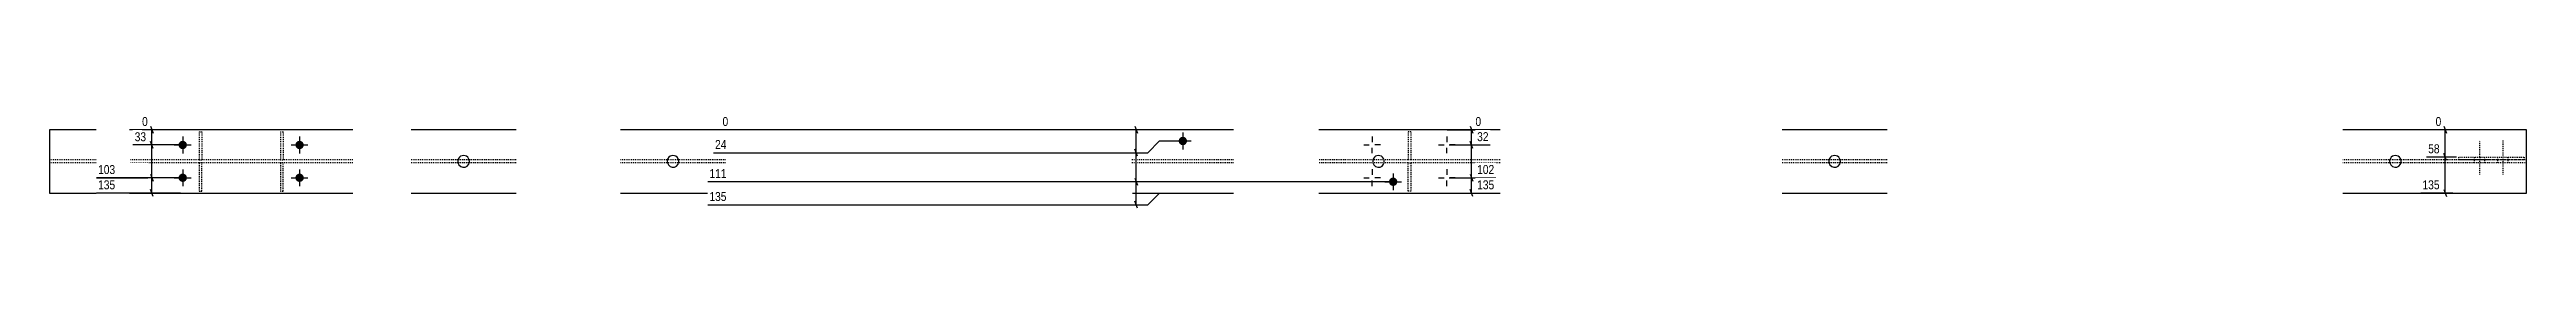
# Model space of a CAD drawing. Header units: millimetres. Extents: x 29 to 28450, y 8 to 1875.
# Drawn here: x 10146 to 15446, y 12 to 212 of the extents above; entities that cross this region are included whole.
import ezdxf

# ---------------------------------------------------------------- set-up
doc = ezdxf.new("R2010")
doc.units = ezdxf.units.MM
doc.linetypes.add('DXK_LINE_DOT2', pattern=[3.9198, 1.9599, -1.9599])
doc.layers.add('MÅLSÆTNING', color=7, linetype='Continuous')
doc.layers.add('STÅL', color=7, linetype='Continuous')
doc.styles.add('Arial Narrow', font='ARIALN.TTF', dxfattribs={"height": 0.2})

msp = doc.modelspace()

# ---------------------------------------------------------------- hatches: boundary and pattern name
at = {"layer": 'STÅL', "linetype": 'Continuous'}
for points in [[(12580.4, 155.5, -1), (12562.4, 155.5, -1)], [(10440.4, 147, -1), (10422.4, 147, -1)], [(10690.4, 147, -1), (10672.4, 147, -1)], [(10440.4, 77, -1), (10422.4, 77, -1)], [(10690.4, 77, -1), (10672.4, 77, -1)], [(13030.4, 68.5, -1), (13012.4, 68.5, -1)]]:
    msp.add_hatch(color=96, dxfattribs=at).paths.add_polyline_path(points)

# ---------------------------------------------------------------- linework, layer by layer
at = {"layer": 'MÅLSÆTNING', "color": 7, "linetype": 'Continuous'}
for p, q in [((12558.2, 179.5), (11586.4, 179.5)), ((12468.6, 187), (12474.6, 172)), ((12471.6, 130.5), (12471.6, 179.5)), ((13137.2, 179.5), (13209.7, 179.5)), ((13186, 187), (13192, 172)), ((13189, 147.2), (13189, 179.5)), ((15286.6, 179.5), (15251.9, 179.5)), ((15269.6, 187), (15275.6, 172)), ((15272.6, 121.3), (15272.6, 179.5)), ((10426.4, 147), (10324.9, 147)), ((10368.1, 139.5), (10362.1, 154.5)), ((11566.9, 130.5), (12496.6, 130.5)), ((11566.9, 130.5), (12496.6, 130.5)), ((12474.6, 123), (12468.6, 138)), ((12474.6, 123), (12468.6, 138)), ((12471.6, 68.5), (12471.6, 130.5)), ((12496.6, 130.5), (12521.6, 155.5)), ((12496.6, 130.5), (12521.6, 155.5)), ((12521.6, 155.5), (12566.4, 155.5)), ((12521.6, 155.5), (12566.4, 155.5)), ((13141.4, 147.2), (13229.1, 147.2)), ((13141.4, 147.2), (13229.1, 147.2)), ((13192, 139.7), (13186, 154.7)), ((13192, 139.7), (13186, 154.7)), ((13189, 77.2), (13189, 147.2)), ((15296.4, 121.3), (15232.4, 121.3)), ((15296.4, 121.3), (15232.4, 121.3)), ((15275.6, 113.8), (15269.6, 128.8)), ((15275.6, 113.8), (15269.6, 128.8)), ((15272.6, 44.5), (15272.6, 121.3)), ((10426.4, 77), (10246.6, 77)), ((10362.1, 84.5), (10368.1, 69.5)), ((10365.1, 44.5), (10365.1, 77)), ((13016.4, 68.5), (11554.7, 68.5)), ((13016.4, 68.5), (11554.7, 68.5)), ((12468.6, 76), (12474.6, 61)), ((12468.6, 76), (12474.6, 61)), ((12471.6, 19.5), (12471.6, 68.5)), ((13141.4, 77.2), (13241.3, 77.2)), ((13141.4, 77.2), (13241.3, 77.2)), ((13186, 84.7), (13192, 69.7)), ((13186, 84.7), (13192, 69.7)), ((13189, 44.5), (13189, 77.2)), ((10426.4, 44.5), (10246.6, 44.5)), ((10368.1, 37), (10362.1, 52)), ((11554.7, 19.5), (12496.6, 19.5)), ((12474.6, 12), (12468.6, 27)), ((12496.6, 19.5), (12521.6, 44.5)), ((12521.6, 44.5), (12550.7, 44.5)), ((13141.4, 44.5), (13241.3, 44.5)), ((13192, 37), (13186, 52)), ((15288.5, 44.5), (15220.3, 44.5)), ((15269.6, 52), (15275.6, 37))]:
    msp.add_line(p, q, dxfattribs=at)
at = {"layer": 'STÅL', "color": 2, "linetype": 'Continuous'}
for p, q in [((10146.4, 179.5), (10146.4, 44.5)), ((10246.4, 179.5), (10146.4, 179.5)), ((10795.2, 179.5), (10317.5, 179.5)), ((11144.9, 179.5), (10919.9, 179.5)), ((11592.9, 179.5), (11367.9, 179.5)), ((12679.9, 179.5), (12462.4, 179.5)), ((13250.2, 179.5), (12862.5, 179.5)), ((14078.5, 179.5), (13853.5, 179.5)), ((15446.4, 179.5), (15053.5, 179.5)), ((15446.4, 44.5), (15446.4, 179.5)), ((10146.4, 44.5), (10246.4, 44.5)), ((10317.5, 44.5), (10795.2, 44.5)), ((10919.9, 44.5), (11144.9, 44.5)), ((11367.9, 44.5), (11592.9, 44.5)), ((12462.4, 44.5), (12679.9, 44.5)), ((12862.5, 44.5), (13250.2, 44.5)), ((13853.5, 44.5), (14078.5, 44.5)), ((15053.5, 44.5), (15446.4, 44.5))]:
    msp.add_line(p, q, dxfattribs=at)
at = {"layer": 'STÅL', "color": 96, "linetype": 'Continuous'}
for p, q in [((10431.4, 165), (10431.4, 129)), ((10681.4, 165), (10681.4, 129)), ((12571.4, 173.5), (12571.4, 137.5)), ((12976.4, 165.2), (12976.4, 153.2)), ((13136.4, 165.2), (13136.4, 153.2)), ((10413.4, 147), (10449.4, 147)), ((10663.4, 147), (10699.4, 147)), ((12553.4, 155.5), (12589.4, 155.5)), ((12958.4, 147.2), (12970.4, 147.2)), ((12976.4, 129.2), (12976.4, 141.2)), ((12994.4, 147.2), (12982.4, 147.2)), ((13118.4, 147.2), (13130.4, 147.2)), ((13136.4, 129.2), (13136.4, 141.2)), ((13154.4, 147.2), (13142.4, 147.2)), ((10413.4, 77), (10449.4, 77)), ((10431.4, 95), (10431.4, 59)), ((10663.4, 77), (10699.4, 77)), ((10681.4, 95), (10681.4, 59)), ((12958.4, 77.2), (12970.4, 77.2)), ((12976.4, 95.2), (12976.4, 83.2)), ((12976.4, 59.2), (12976.4, 71.2)), ((12994.4, 77.2), (12982.4, 77.2)), ((13003.4, 68.5), (13039.4, 68.5)), ((13021.4, 86.5), (13021.4, 50.5)), ((13118.4, 77.2), (13130.4, 77.2)), ((13136.4, 95.2), (13136.4, 83.2)), ((13136.4, 59.2), (13136.4, 71.2)), ((13154.4, 77.2), (13142.4, 77.2))]:
    msp.add_line(p, q, dxfattribs=at)
at = {"layer": 'STÅL', "color": 7, "linetype": 'DXK_LINE_DOT2'}
for p, q in [((10466.4, 175.3), (10466.4, 115.3)), ((10466.4, 175.3), (10472.4, 175.3)), ((10472.4, 175.3), (10472.4, 115.3)), ((10640.4, 175.3), (10640.4, 115.3)), ((10640.4, 175.3), (10646.4, 175.3)), ((10646.4, 175.3), (10646.4, 115.3)), ((13059.4, 175.3), (13053.4, 175.3)), ((13053.4, 175.3), (13053.4, 115.3)), ((13059.4, 175.3), (13059.4, 115.3)), ((10246.4, 115.3), (10146.4, 115.3)), ((10246.4, 108.7), (10146.4, 108.7)), ((10466.4, 115.3), (10317.5, 115.3)), ((10466.4, 108.7), (10317.5, 108.7)), ((10466.4, 115.3), (10472.4, 115.3)), ((10466.4, 108.7), (10466.4, 48.7)), ((10472.4, 108.7), (10466.4, 108.7)), ((10640.4, 115.3), (10472.4, 115.3)), ((10472.4, 48.7), (10472.4, 108.7)), ((10640.4, 108.7), (10472.4, 108.7)), ((10640.4, 115.3), (10646.4, 115.3)), ((10640.4, 108.7), (10640.4, 48.7)), ((10646.4, 108.7), (10640.4, 108.7)), ((10795.2, 115.3), (10646.4, 115.3)), ((10646.4, 48.7), (10646.4, 108.7)), ((10795.2, 108.7), (10646.4, 108.7)), ((11144.9, 115.3), (10919.9, 115.3)), ((11144.9, 108.7), (10919.9, 108.7)), ((11592.9, 115.3), (11367.9, 115.3)), ((11592.9, 108.7), (11367.9, 108.7)), ((12679.9, 115.3), (12462.4, 115.3)), ((12679.9, 108.7), (12462.4, 108.7)), ((13053.4, 115.3), (12862.5, 115.3)), ((13053.4, 108.7), (12862.5, 108.7)), ((13059.4, 115.3), (13053.4, 115.3)), ((13053.4, 48.7), (13053.4, 108.7)), ((13053.4, 108.7), (13059.4, 108.7)), ((13250.2, 115.3), (13059.4, 115.3)), ((13059.4, 108.7), (13059.4, 48.7)), ((13250.2, 108.7), (13059.4, 108.7)), ((14078.5, 115.3), (13853.5, 115.3)), ((14078.5, 108.7), (13853.5, 108.7)), ((15446.4, 115.3), (15053.5, 115.3)), ((15446.4, 108.7), (15053.5, 108.7)), ((15301.4, 121.3), (15441.4, 121.3)), ((15301.4, 115.3), (15301.4, 121.3)), ((15441.4, 115.3), (15301.4, 115.3)), ((15346.4, 121.3), (15346.4, 115.3)), ((15441.4, 121.3), (15441.4, 115.3)), ((10466.4, 48.7), (10472.4, 48.7)), ((10640.4, 48.7), (10646.4, 48.7)), ((13059.4, 48.7), (13053.4, 48.7))]:
    msp.add_line(p, q, dxfattribs=at)
at = {"layer": 'STÅL', "color": 96, "linetype": 'DXK_LINE_DOT2'}
for p, q in [((15335.4, 115.3), (15335.4, 121.3)), ((15335.4, 108.7), (15335.4, 115.3)), ((15346.4, 121.3), (15346.4, 156.7)), ((15346.4, 83.7), (15346.4, 115.3)), ((15357.4, 115.3), (15357.4, 121.3)), ((15357.4, 108.7), (15357.4, 115.3)), ((15385.4, 115.3), (15385.4, 121.3)), ((15385.4, 108.7), (15385.4, 115.3)), ((15396.4, 83.7), (15396.4, 156.7)), ((15407.4, 115.3), (15407.4, 121.3)), ((15407.4, 108.7), (15407.4, 115.3))]:
    msp.add_line(p, q, dxfattribs=at)
at = {"layer": 'STÅL', "color": 2, "linetype": 'Continuous'}
for centre, start, end in [((11032.4, 112), 150.3737, 330.3737), ((11032.4, 112), 330.3737, 150.3737), ((11480.4, 112), 150.3737, 330.3737), ((11480.4, 112), 330.3737, 150.3737), ((12990, 112), 150.3737, 330.3737), ((12990, 112), 330.3737, 150.3737), ((13966, 112), 150.3737, 330.3737), ((13966, 112), 330.3737, 150.3737), ((15166, 112), 150.3737, 330.3737), ((15166, 112), 330.3737, 150.3737)]:
    msp.add_arc(centre, 12.5, start, end, dxfattribs=at)

# ---------------------------------------------------------------- next in the draw order: wipeouts: each hides what was drawn before it
at = {"color": 0, "linetype": 'Continuous'}
for points in [[(12467.1, 183.5), (12467.1, 211.5), (11582.4, 211.5), (11582.4, 183.5)], [(13213.7, 183.5), (13213.7, 211.5), (13193.5, 211.5), (13193.5, 183.5)], [(15268.1, 183.5), (15268.1, 211.5), (15247.9, 211.5), (15247.9, 183.5)], [(10357, 81), (10357, 109), (10246.3, 109), (10246.3, 81)], [(13241.7, 81.2), (13241.7, 109.2), (13197.1, 109.2), (13197.1, 81.2)], [(15264.5, 125.3), (15264.5, 153.3), (15232.1, 153.3), (15232.1, 125.3)], [(12463.4, 72.5), (12463.4, 100.5), (11554.3, 100.5), (11554.3, 72.5)], [(15264.5, 48.5), (15264.5, 76.5), (15219.9, 76.5), (15219.9, 48.5)]]:
    msp.add_wipeout(points, dxfattribs=at).dxf.layer = 'MÅLSÆTNING'

# ---------------------------------------------------------------- next in the draw order: texts
at = {"layer": 'MÅLSÆTNING', "color": 3, "linetype": 'Continuous', "style": 'Arial Narrow'}
for s, height, p in [('0', 19.1, (11586.4, 187.5)), ('0', 19.1, (13197.5, 187.5)), ('0', 19.1, (15251.9, 187.5)), ('58', 19.09, (15236.1, 129.3)), ('135', 19.09, (15223.9, 52.5))]:
    msp.add_text(s, height=height, dxfattribs=at).set_placement(p)

# ---------------------------------------------------------------- next in the draw order: wipeouts: each hides what was drawn before it
at = {"color": 0, "linetype": 'Continuous'}
for points in [[(10357, 48.5), (10357, 76.5), (10246.3, 76.5), (10246.3, 48.5)], [(13241.7, 48.5), (13241.7, 76.5), (13197.1, 76.5), (13197.1, 48.5)], [(12463.4, 23.5), (12463.4, 51.5), (11554.3, 51.5), (11554.3, 23.5)]]:
    msp.add_wipeout(points, dxfattribs=at).dxf.layer = 'MÅLSÆTNING'

# ---------------------------------------------------------------- next in the draw order: linework, layer by layer
at = {"layer": 'MÅLSÆTNING', "color": 7, "linetype": 'Continuous'}
for p, q in [((10365.1, 77), (10365.1, 147)), ((10426.4, 77), (10246.6, 77)), ((10362.1, 84.5), (10368.1, 69.5))]:
    msp.add_line(p, q, dxfattribs=at)

# ---------------------------------------------------------------- next in the draw order: texts
at = {"layer": 'MÅLSÆTNING', "color": 3, "linetype": 'Continuous', "style": 'Arial Narrow'}
for s, p in [('103', (10250.3, 85)), ('135', (10250.3, 52.5)), ('111', (11558.3, 76.5)), ('102', (13201.1, 85.2)), ('135', (13201.1, 52.5)), ('135', (11558.3, 27.5))]:
    msp.add_text(s, height=19.09, dxfattribs=at).set_placement(p)

# ---------------------------------------------------------------- next in the draw order: wipeouts: each hides what was drawn before it
at = {"color": 0, "linetype": 'Continuous'}
for points in [[(12463.4, 134.5), (12463.4, 162.5), (11566.5, 162.5), (11566.5, 134.5)], [(13229.5, 151.2), (13229.5, 179.2), (13197.1, 179.2), (13197.1, 151.2)]]:
    msp.add_wipeout(points, dxfattribs=at).dxf.layer = 'MÅLSÆTNING'

# ---------------------------------------------------------------- next in the draw order: texts
at = {"layer": 'MÅLSÆTNING', "color": 3, "linetype": 'Continuous', "style": 'Arial Narrow'}
for s, p in [('32', (13201.1, 155.2)), ('24', (11570.5, 138.5))]:
    msp.add_text(s, height=19.09, dxfattribs=at).set_placement(p)

# ---------------------------------------------------------------- next in the draw order: wipeouts: each hides what was drawn before it
at = {"color": 0, "linetype": 'Continuous'}
msp.add_wipeout([(10357, 151), (10357, 179), (10324.6, 179), (10324.6, 151)], dxfattribs=at).dxf.layer = 'MÅLSÆTNING'

# ---------------------------------------------------------------- next in the draw order: linework, layer by layer
at = {"layer": 'MÅLSÆTNING', "color": 7, "linetype": 'Continuous'}
for p, q in [((10426.4, 179.5), (10344.4, 179.5)), ((10362.1, 187), (10368.1, 172)), ((10365.1, 147), (10365.1, 179.5)), ((10426.4, 147), (10324.9, 147)), ((10368.1, 139.5), (10362.1, 154.5))]:
    msp.add_line(p, q, dxfattribs=at)

# ---------------------------------------------------------------- next in the draw order: texts
at = {"layer": 'MÅLSÆTNING', "color": 3, "linetype": 'Continuous', "style": 'Arial Narrow'}
msp.add_text('33', height=19.09, dxfattribs=at).set_placement((10328.6, 155))

# ---------------------------------------------------------------- next in the draw order: wipeouts: each hides what was drawn before it
at = {"color": 0, "linetype": 'Continuous'}
msp.add_wipeout([(10360.6, 183.5), (10360.6, 211.5), (10340.4, 211.5), (10340.4, 183.5)], dxfattribs=at).dxf.layer = 'MÅLSÆTNING'

# ---------------------------------------------------------------- next in the draw order: texts
at = {"layer": 'MÅLSÆTNING', "color": 3, "linetype": 'Continuous', "style": 'Arial Narrow'}
msp.add_text('0', height=19.1, dxfattribs=at).set_placement((10344.4, 187.5))

doc.saveas('drawing.dxf')
